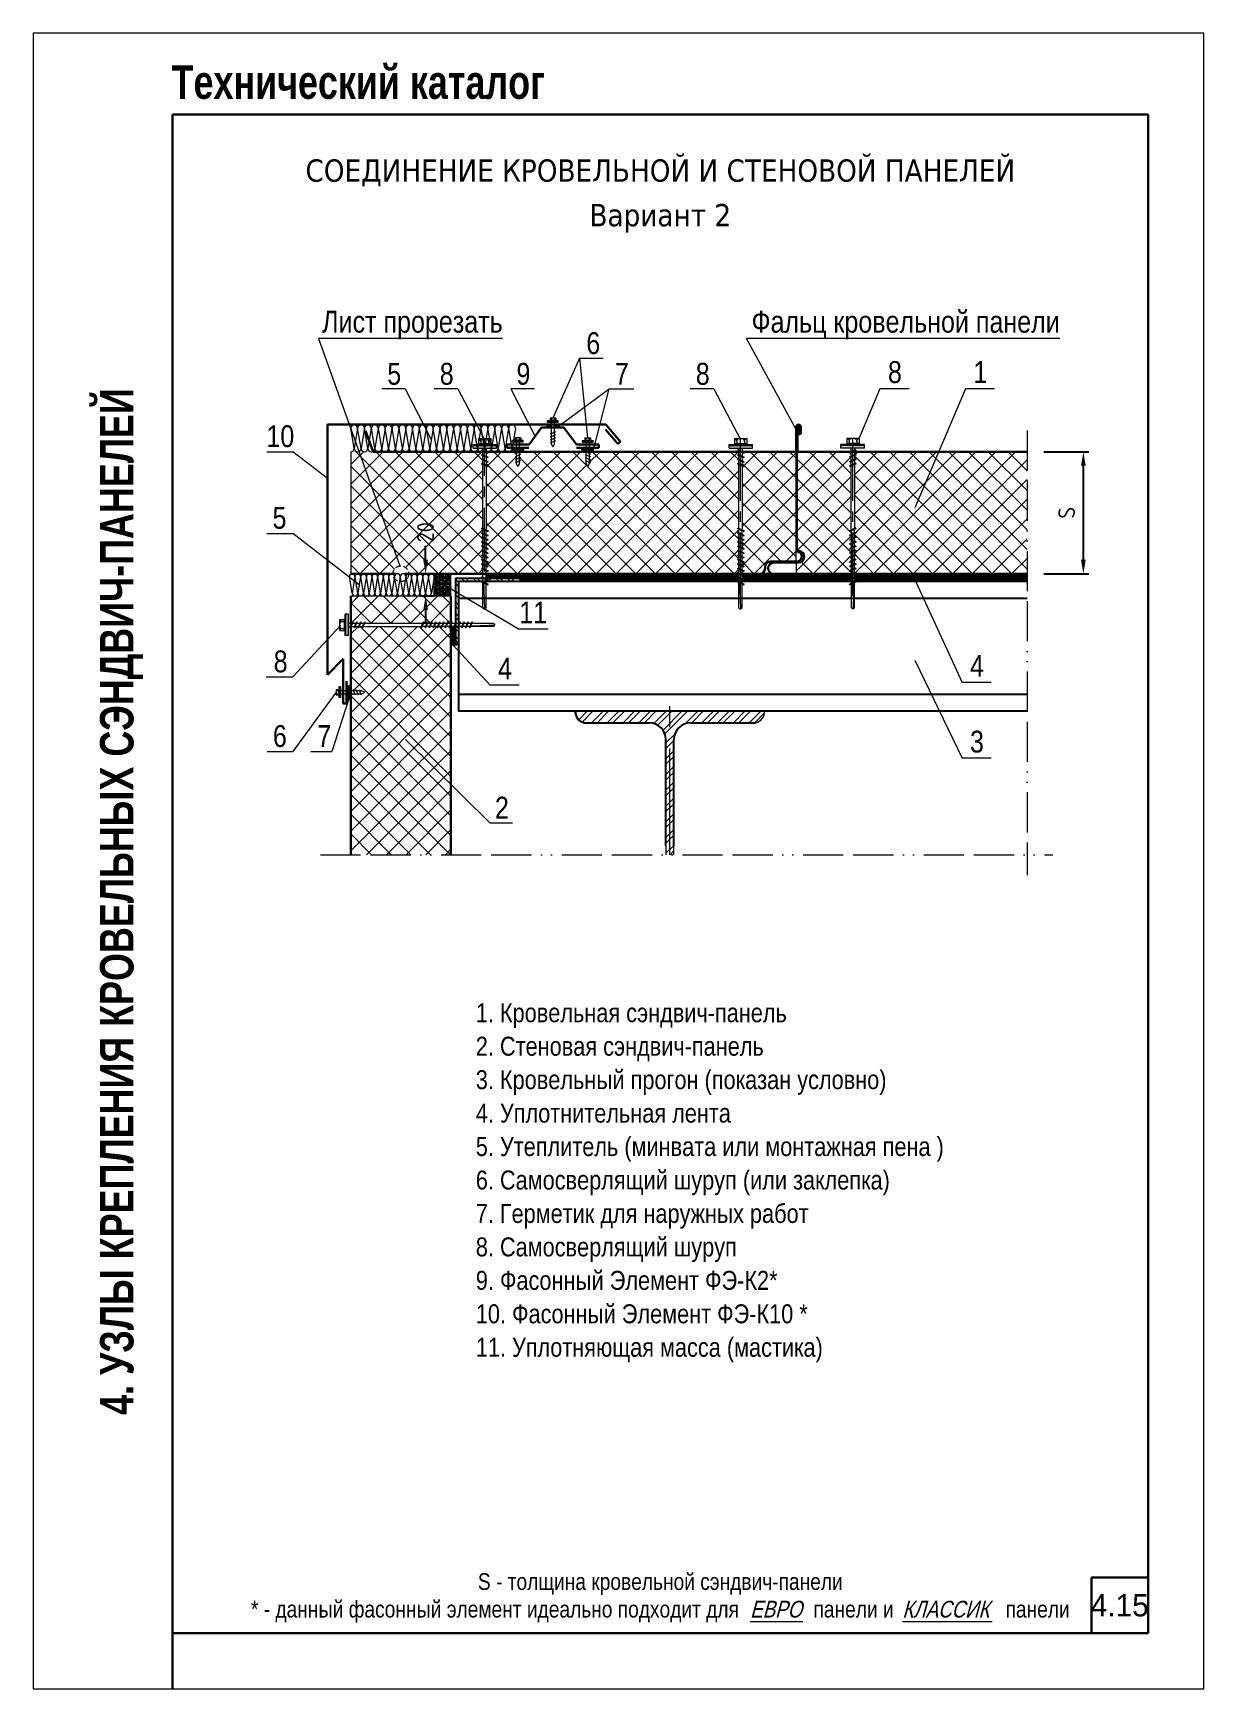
# Model space of a CAD drawing. Extents: x 5821 to 16321, y -13531 to 5774.
# Drawn here: x 10021 to 11071, y -11304 to -9819 of the extents above; entities that cross this region are included whole.
import ezdxf
from ezdxf.enums import TextEntityAlignment as Align

# ---------------------------------------------------------------- set-up
doc = ezdxf.new("R2010")
doc.units = 0
doc.header["$LTSCALE"] = 3
for name, pattern in [('ACAD_ISO13W100', [36, 12, -3, 12, -3, 0, -3, 0, -3]), ('CENTER', [50.8, 31.75, -6.35, 6.35, -6.35]), ('CENTER2', [28.575, 19.05, -3.175, 3.175, -3.175]), ('HIDDEN2', [4.7625, 3.175, -1.5875])]:
    doc.linetypes.add(name, pattern=pattern)
doc.layers.get('0').update_dxf_attribs({"linetype": 'CONTINUOUS', "lineweight": 30})
doc.layers.get('DEFPOINTS').update_dxf_attribs({"linetype": 'CONTINUOUS'})
for name, color, linetype, lineweight in [('Logo', 1, 'CONTINUOUS', 9), ('new_fill', 8, 'CONTINUOUS', 13), ('RAZMER', 7, 'CONTINUOUS', 9), ('Нащельники', 1, 'CONTINUOUS', 30), ('Саморезы', 7, 'CONTINUOUS', 13)]:
    doc.layers.add(name, color=color, linetype=linetype, lineweight=lineweight)
doc.layers.add('Прогон', color=7, linetype='CONTINUOUS')
doc.styles.add('LOGO', font='HATTEN.TTF')
doc.styles.add('ROMANS', font='romans.shx', dxfattribs={"width": 0.85})
doc.styles.get("Standard").update_dxf_attribs({"font": 'TAHOMA.TTF'})
doc.styles.add('style1', font='ARIALN.TTF')
doc.styles.add('style2', font='impact.TTF')
doc.styles.add('курсив', font='ARIAL.TTF', dxfattribs={"width": 0.8, "oblique": 15})
doc.dimstyles.new('5', dxfattribs={"dimscale": 5, "dimtxt": 3, "dimasz": 2.5, "dimexe": 1, "dimexo": 3, "dimgap": 0, "dimtad": 0, "dimdec": 0, "dimzin": 9, "dimdsep": 46, "dimtxsty": 'ROMANS', "dimblk2": 'OBLIQUE', "dimcen": -3, "dimdle": 1.5, "dimclrd": 256, "dimclre": 256, "dimclrt": 256, "dimadec": 0, "dimazin": 0, "dimtfac": 1, "dimtdec": 0, "dimtofl": 0, "dimtmove": 2, "dimatfit": 3, "dimfxl": 0, "dimtvp": 1, "dimtolj": 1, "dimtzin": 9, "dimarcsym": 0})
pattern_1 = [(45, (1768.22, -13388.337), (-8.838835, 8.838835), []), (135, (1768.22, -13388.337), (-8.838835, -8.838835), [])]

msp = doc.modelspace()

# ---------------------------------------------------------------- texts
for s, p in [('СОЕДИНЕНИЕ КРОВЕЛЬНОЙ И СТЕНОВОЙ ПАНЕЛЕЙ', (10583.59, -9951.99)), ('Вариант 2', (10583.59, -9991.99))]:
    msp.add_text(s, height=20).set_placement(p, align=Align.CENTER)
at = {"style": 'style1'}
for s, height, p in [('Лист прорезать', 19.6116, (10280.25, -10087.37)), ('Фальц кровельной панели', 19.6116, (10665.41, -10087.37)), ('6', 19.61, (10517.25, -10106.59)), ('8', 19.61, (10787.75, -10132.55)), ('1', 19.61, (10864.33, -10132.55)), ('10', 19.612, (10230.29, -10190.07)), ('5', 19.61, (10235.82, -10263.26)), ('11', 19.612, (10457.1, -10348.19)), ('8', 19.61, (10236.83, -10392.02)), ('4', 19.61, (10438.06, -10398.42)), ('4', 19.61, (10861.31, -10395.95)), ('6', 19.61, (10236.15, -10459)), ('7', 19.61, (10275.96, -10459)), ('3', 19.61, (10861.31, -10463.96)), ('2', 19.61, (10435.31, -10523.23)), ('1. Кровельная сэндвич-панель', 17, (10418.12, -10705.85)), ('2. Стеновая сэндвич-панель', 17, (10418.12, -10735.85)), ('3. Кровельный прогон (показан условно)', 17, (10418.12, -10765.85)), ('4. Уплотнительная лента', 17, (10418.12, -10795.85)), ('5. Утеплитель (минвата или монтажная пена )', 17, (10418.12, -10825.85)), ('6. Самосверлящий шуруп (или заклепка)', 17, (10418.12, -10855.85)), ('7. Герметик для наружных работ', 17, (10418.12, -10885.85)), ('8. Самосверлящий шуруп', 17, (10418.12, -10915.85)), ('9. Фасонный Элемент ФЭ-К2*', 17, (10418.12, -10945.85)), ('10. Фасонный Элемент ФЭ-К10 *', 17, (10418.12, -10975.85)), ('11. Уплотняющая масса (мастика)', 17, (10418.12, -11005.85))]:
    msp.add_text(s, height=height, dxfattribs=at).set_placement(p)
for s, height, p in [('5', 19.61, (10344.97, -10134.11)), ('8', 19.61, (10392.03, -10134.11)), ('9', 19.61, (10460.8, -10134.11)), ('7', 19.61, (10549.11, -10134.11)), ('8', 19.61, (10621.65, -10134.11)), ('S - толщина кровельной сэндвич-панели', 15, (10583.59, -11215)), ('* - данный фасонный элемент идеально подходит для              панели и                     панели', 15, (10583.59, -11239.74))]:
    msp.add_text(s, height=height, dxfattribs=at).set_placement(p, align=Align.CENTER)
at = {"color": 1, "style": 'курсив', "oblique": 15, "width": 0.8}
for s, p in [('ЕВРО', (10687.41, -11239.74)), ('КЛАССИК', (10839.7, -11239.74))]:
    msp.add_text(s, height=15, dxfattribs=at).set_placement(p, align=Align.CENTER)
at = {"layer": 'new_fill', "style": 'style2'}
msp.add_text('Технический каталог', height=30, dxfattribs=at).set_placement((10145.3, -9877.69))
msp.add_text('4. УЗЛЫ КРЕПЛЕНИЯ КРОВЕЛЬНЫХ СЭНДВИЧ-ПАНЕЛЕЙ', height=30, rotation=90, dxfattribs=at).set_placement((10111.09, -10597.67), align=Align.CENTER)
at = {"layer": 'new_fill', "style": 'LOGO'}
msp.add_text('4.15', height=20, dxfattribs=at).set_placement((10995.64, -11228.74), align=Align.MIDDLE_CENTER)

# ---------------------------------------------------------------- blocks, each defined once
blk = doc.blocks.new('саморез1')
at = {"layer": 'new_fill'}
blk.add_hatch(color=254, dxfattribs=at).paths.add_polyline_path([(-1.2, -4.8), (0, -4.8), (0, 4.8), (-1.2, 4.8)])
at = {"layer": 'Саморезы', "ltscale": 150}
for p, q in [((-3.9, 2.6), (-1.5, 2.6)), ((-3.9, 2.6), (-3.9, -2.4)), ((-2.9, 1.7), (-1.5, 1.7)), ((-1.9, 2.6), (-1.9, -2.4)), ((0, 4.8), (-1.5, 4.8)), ((-1.5, 4.8), (-1.5, -4.8)), ((-1.2, 4.8), (-1.2, -4.8)), ((0, 4.8), (0, -4.8)), ((19.2, 1.4), (0, 1.4)), ((8.4, 2.4), (10.5, -2.4)), ((11.1, 2.4), (13.2, -2.4)), ((13.8, 2.4), (15.9, -2.4)), ((16.4, 2.4), (18.5, -2.4)), ((19.2, 1.4), (21.8, 0)), ((19.2, -1.4), (21.8, 0)), ((-3.9, -2.4), (-1.5, -2.4)), ((-2.9, -1.4), (-1.5, -1.4)), ((0, -4.8), (-1.5, -4.8)), ((0, -1.4), (19.2, -1.4))]:
    blk.add_line(p, q, dxfattribs=at)
for centre, start, end in [((-2.9, 2.7), 182.373, 269.9653), ((-2.9, 0.7), 90.0347, 177.627), ((-2.9, -0.4), 182.373, 269.9653), ((-2.9, -2.4), 90.0347, 177.627)]:
    blk.add_arc(centre, 1, start, end, dxfattribs=at)
blk = doc.blocks.new('1volna')
at = {"layer": 'new_fill'}
for p, q in [((2.7, -16.2), (-2.7, 16.2)), ((8.1, 16.2), (2.7, -16.2)), ((13.7, -16.2), (8.3, 16.2)), ((19.1, 16.2), (13.7, -16.2)), ((24.7, -16.2), (19.3, 16.2)), ((30, 16.2), (24.7, -16.2)), ((35.9, -16.2), (30.5, 16.2)), ((41.3, 16.2), (35.9, -16.2))]:
    blk.add_line(p, q, dxfattribs=at)
for centre, start, end in [((2.7, 16.2), 0, 180), ((13.7, 16.2), 0, 180), ((24.7, 16.2), 0, 180), ((35.9, 16.2), 0, 180), ((-2.9, -16.2), 180, 270), ((-2.7, -16.2), 270, 0), ((8.1, -16.2), 180, 270), ((8.3, -16.2), 270, 0), ((19.1, -16.2), 180, 270), ((19.3, -16.2), 270, 0), ((30, -16.2), 180, 270), ((30.5, -16.2), 270, 0)]:
    blk.add_arc(centre, 5.4, start, end, dxfattribs=at)
blk = doc.blocks.new('саморез4')
at = {"layer": 'new_fill'}
blk.add_hatch(color=254, dxfattribs=at).paths.add_polyline_path([(-2.4, -9.4), (0, -9.4), (0, 9.8), (-2.4, 9.8)])
at = {"layer": 'Саморезы', "ltscale": 150}
for p, q in [((-7.9, 5), (-3.1, 5)), ((-7.9, -5), (-7.9, 5)), ((-5.9, 3.1), (-3.1, 3.1)), ((-3.8, -5), (-3.8, 5)), ((0, 9.8), (-3.1, 9.8)), ((-3.1, -9.4), (-3.1, 9.8)), ((-2.4, -9.4), (-2.4, 9.8)), ((0, -9.4), (0, 9.8)), ((64.9, 1.5), (0, 1.5)), ((1.3, -2.2), (3.4, 2.7)), ((1.9, -2.2), (4, 2.7)), ((3.7, 2.9), (3.4, 2.7)), ((3.7, 2.9), (4, 2.7)), ((4.9, -2.2), (7, 2.7)), ((5.5, -2.2), (7.6, 2.7)), ((7.3, 2.9), (7, 2.7)), ((7.3, 2.9), (7.6, 2.7)), ((8.6, -2.2), (10.7, 2.7)), ((9.2, -2.2), (11.3, 2.7)), ((11, 2.9), (10.7, 2.7)), ((11, 2.9), (11.3, 2.7)), ((12.2, -2.2), (14.3, 2.7)), ((12.8, -2.2), (14.9, 2.7)), ((14.6, 2.9), (14.3, 2.7)), ((14.6, 2.9), (14.9, 2.7)), ((64.9, -2.2), (67, 2.7)), ((65.6, -2.2), (67.7, 2.7)), ((67.3, 2.9), (67, 2.7)), ((130, 1.3), (67.1, 1.3)), ((67.3, 2.9), (67.7, 2.7)), ((68.6, -2.2), (70.7, 2.7)), ((69.2, -2.2), (71.3, 2.7)), ((71, 2.9), (70.7, 2.7)), ((71, 2.9), (71.3, 2.7)), ((72.2, -2.2), (74.3, 2.7)), ((72.8, -2.2), (74.9, 2.7)), ((74.6, 2.9), (74.3, 2.7)), ((74.6, 2.9), (74.9, 2.7)), ((75.8, -2.2), (77.9, 2.7)), ((76.4, -2.2), (78.5, 2.7)), ((78.2, 2.9), (77.9, 2.7)), ((78.2, 2.9), (78.5, 2.7)), ((79.5, -2.2), (81.5, 2.7)), ((80.1, -2.2), (82.2, 2.7)), ((81.9, 2.9), (81.5, 2.7)), ((81.9, 2.9), (82.2, 2.7)), ((83.1, -2.2), (85.2, 2.7)), ((83.7, -2.2), (85.8, 2.7)), ((85.5, 2.9), (85.2, 2.7)), ((85.5, 2.9), (85.8, 2.7)), ((86.7, -2.2), (88.8, 2.7)), ((87.3, -2.2), (89.4, 2.7)), ((89.1, 2.9), (88.8, 2.7)), ((89.1, 2.9), (89.4, 2.7)), ((90.3, -2.2), (92.4, 2.7)), ((90.9, -2.2), (93, 2.7)), ((92.7, 2.9), (92.4, 2.7)), ((92.7, 2.9), (93, 2.7)), ((94, -2.2), (96.1, 2.7)), ((94.6, -2.2), (96.7, 2.7)), ((96.4, 2.9), (96.1, 2.7)), ((96.4, 2.9), (96.7, 2.7)), ((97.6, -2.2), (99.7, 2.7)), ((98.2, -2.2), (100.3, 2.7)), ((100, 2.9), (99.7, 2.7)), ((100, 2.9), (100.3, 2.7)), ((101.2, -2.2), (103.3, 2.7)), ((101.8, -2.2), (103.9, 2.7)), ((103.6, 2.9), (103.3, 2.7)), ((103.6, 2.9), (103.9, 2.7)), ((104.8, -2.2), (106.9, 2.7)), ((105.5, -2.2), (107.6, 2.7)), ((107.2, 2.9), (106.9, 2.7)), ((107.2, 2.9), (107.6, 2.7)), ((108.5, -2.2), (110.6, 2.7)), ((109.1, -2.2), (111.2, 2.7)), ((110.9, 2.9), (110.6, 2.7)), ((110.9, 2.9), (111.2, 2.7)), ((130, 1.3), (131.2, 0)), ((-7.9, -5), (-3.1, -5)), ((-5.9, -3.1), (-3.1, -3.1)), ((0, -9.4), (-3.1, -9.4)), ((64.9, -1.5), (0, -1.5)), ((64.9, -1.5), (0, -1.5)), ((1.6, -2.4), (1.3, -2.2)), ((1.6, -2.4), (1.9, -2.2)), ((5.2, -2.4), (4.9, -2.2)), ((5.2, -2.4), (5.5, -2.2)), ((8.9, -2.4), (8.6, -2.2)), ((8.9, -2.4), (9.2, -2.2)), ((12.5, -2.4), (12.2, -2.2)), ((12.5, -2.4), (12.8, -2.2)), ((65.3, -2.4), (64.9, -2.2)), ((65.3, -2.4), (65.6, -2.2)), ((130, -1.3), (67.1, -1.3)), ((68.9, -2.4), (68.6, -2.2)), ((68.9, -2.4), (69.2, -2.2)), ((72.5, -2.4), (72.2, -2.2)), ((72.5, -2.4), (72.8, -2.2)), ((76.1, -2.4), (75.8, -2.2)), ((76.1, -2.4), (76.4, -2.2)), ((79.8, -2.4), (79.5, -2.2)), ((79.8, -2.4), (80.1, -2.2)), ((83.4, -2.4), (83.1, -2.2)), ((83.4, -2.4), (83.7, -2.2)), ((87, -2.4), (86.7, -2.2)), ((87, -2.4), (87.3, -2.2)), ((90.6, -2.4), (90.3, -2.2)), ((90.6, -2.4), (90.9, -2.2)), ((94.3, -2.4), (94, -2.2)), ((94.3, -2.4), (94.6, -2.2)), ((97.9, -2.4), (97.6, -2.2)), ((97.9, -2.4), (98.2, -2.2)), ((101.5, -2.4), (101.2, -2.2)), ((101.5, -2.4), (101.8, -2.2)), ((105.1, -2.4), (104.8, -2.2)), ((105.1, -2.4), (105.5, -2.2)), ((108.8, -2.4), (108.5, -2.2)), ((108.8, -2.4), (109.1, -2.2)), ((130, -1.3), (131.2, 0))]:
    blk.add_line(p, q, dxfattribs=at)
at = {"layer": 'Саморезы'}
for p, q in [((67.1, 1.3), (64.9, 1.5)), ((67.1, -1.3), (64.9, -1.5))]:
    blk.add_line(p, q, dxfattribs=at)
at = {"layer": 'Саморезы', "ltscale": 150}
for centre, radius, start, end in [((-5.9, 5.1), 2, 182.373, 269.9653), ((-5.9, 1.1), 2, 90.0347, 177.627), ((80.3, 1057.7), 1058.9, 271.592, 272.7554), ((-5.9, -1.1), 2, 182.373, 269.9653), ((-5.9, -5.1), 2, 90.0347, 177.627)]:
    blk.add_arc(centre, radius, start, end, dxfattribs=at)
blk = doc.blocks.new('*D1290')
at = {"layer": 'DEFPOINTS', "color": 0, "transparency": 16777216}
for p in [(10912.5, -10194.2), (10963, -10194.2), (10912.5, -10303.6)]:
    blk.add_point(p, dxfattribs=at)
at = {"layer": 'RAZMER', "lineweight": -2, "transparency": 16777216}
for p, q in [((10927.5, -10194.2), (10968, -10194.2)), ((10963, -10291.1), (10963, -10206.7)), ((10927.5, -10303.6), (10968, -10303.6))]:
    blk.add_line(p, q, dxfattribs=at)
at = {"layer": 'RAZMER', "transparency": 16777216}
for points in [[(10960.9, -10206.7), (10965.1, -10206.7), (10963, -10194.2)], [(10960.9, -10291.1), (10965.1, -10291.1), (10963, -10303.6)]]:
    blk.add_solid(points, dxfattribs=at)
at = {"layer": 'RAZMER', "transparency": 16777216, "insert": (10948, -10248.9), "char_height": 15, "attachment_point": 5, "rotation": 90, "style": 'ROMANS'}
blk.add_mtext('\\A1;S', dxfattribs=at)
blk = doc.blocks.new('_OBLIQUE')
at = {"color": 0, "linetype": 'ByBlock'}
blk.add_line((-0.5, -0.5), (0.5, 0.5), dxfattribs=at)
blk = doc.blocks.new('*D1291')
at = {"layer": 'DEFPOINTS', "color": 0, "transparency": 16777216}
for p in [(10373.1, -10303.6), (10395.8, -10303.6), (10395.8, -10323.6)]:
    blk.add_point(p, dxfattribs=at)
at = {"layer": 'RAZMER', "lineweight": -2, "transparency": 16777216}
for p, q in [((10373.1, -10291.1), (10373.1, -10278.6)), ((10380.8, -10303.6), (10368.1, -10303.6)), ((10380.8, -10323.6), (10368.1, -10323.6)), ((10373.1, -10336.1), (10373.1, -10348.6))]:
    blk.add_line(p, q, dxfattribs=at)
at = {"layer": 'RAZMER', "transparency": 16777216}
for points in [[(10371, -10291.1), (10375.2, -10291.1), (10373.1, -10303.6)], [(10371, -10336.1), (10375.2, -10336.1), (10373.1, -10323.6)]]:
    blk.add_solid(points, dxfattribs=at)
at = {"layer": 'RAZMER', "transparency": 16777216, "insert": (10373, -10266.4), "char_height": 15, "attachment_point": 5, "rotation": 90, "style": 'ROMANS'}
blk.add_mtext('\\A1;20', dxfattribs=at)

# ---------------------------------------------------------------- dimensions: what is measured, and where the dimension line sits
at = {"layer": 'RAZMER'}
dim = msp.add_linear_dim(base=(10963.03, -10194.19), p1=(10912.46, -10303.64), p2=(10912.46, -10194.19), angle=90, text='S', dimstyle='5', dxfattribs=at)
dim.commit()
dim.dimension.update_dxf_attribs({"geometry": '*D1290', "text_midpoint": (10948.03, -10248.91)})
dim = msp.add_linear_dim(base=(10373.1, -10303.64), p1=(10395.77, -10323.64), p2=(10395.77, -10303.64), angle=90, dimstyle='5', dxfattribs=at)
dim.commit()
dim.dimension.update_dxf_attribs({"geometry": '*D1291', "text_midpoint": (10373.01, -10266.44), "dimtype": 160})

# ---------------------------------------------------------------- hatches: boundary and pattern name
at = {"layer": 'new_fill'}
h = msp.add_hatch(dxfattribs=at)
h.set_pattern_fill('NET3', color=256, scale=10, angle=8, style=0)
h.set_pattern_definition([(8, (5977.369, -13057.9707), (-0.17396638, 1.2378351), []), (68, (5977.369, -13057.9707), (-1.15897982, 0.46825824), []), (128, (5977.369, -13057.9707), (-0.98501344, -0.76957684), [])])
h.paths.add_polyline_path([(10485.76, -10169.91), (10481.94, -10169.91), (10481.94, -10172.54), (10485.76, -10172.54)])
h.paths.add_polyline_path([(10492.38, -10169.91), (10488.56, -10169.91), (10488.56, -10172.54), (10492.38, -10172.54)])
h = msp.add_hatch(dxfattribs=at)
h.set_pattern_fill('ANSI37', color=256, scale=100, style=0)
h.set_pattern_definition([(45, (3888.22, -14873.337), (-8.838835, 8.838835), []), (135, (3888.22, -14873.337), (-8.838835, -8.838835), [])])
h.paths.add_polyline_path([(10313.4, -10194.19), (10306.01, -10194.19), (10306.01, -10303.64), (10343.81, -10303.64, -0.3823056), (10350.12, -10296.59)])
h.paths.add_polyline_path([(10424.31, -10205.54), (10423.53, -10205.21), (10423.29, -10204.87), (10423.54, -10204.53), (10424.31, -10204.86), (10424.31, -10201.55), (10423.53, -10201.22), (10423.29, -10200.88), (10423.54, -10200.54), (10424.31, -10200.87), (10424.31, -10197.56), (10423.53, -10197.23), (10423.29, -10196.89), (10423.54, -10196.55), (10424.31, -10196.88), (10424.31, -10194.19), (10326.01, -10194.19), (10313.4, -10194.19), (10350.12, -10296.59, -0.446858), (10357.98, -10303.64), (10424.51, -10303.64), (10424.51, -10303.56), (10423.53, -10303.14), (10423.29, -10302.8), (10423.54, -10302.46), (10424.51, -10302.88), (10424.51, -10299.57), (10423.53, -10299.15), (10423.29, -10298.81), (10423.54, -10298.47), (10424.51, -10298.89), (10424.51, -10295.58), (10423.53, -10295.16), (10423.29, -10294.82), (10423.54, -10294.48), (10424.51, -10294.9), (10424.51, -10291.59), (10423.53, -10291.17), (10423.29, -10290.83), (10423.54, -10290.49), (10424.51, -10290.91), (10424.51, -10287.6), (10423.53, -10287.18), (10423.29, -10286.84), (10423.54, -10286.5), (10424.51, -10286.92), (10424.51, -10283.61), (10423.53, -10283.19), (10423.29, -10282.85), (10423.54, -10282.52), (10424.51, -10282.93), (10424.51, -10279.62), (10423.53, -10279.2), (10423.29, -10278.86), (10423.54, -10278.53), (10424.51, -10278.95), (10424.51, -10275.63), (10423.53, -10275.21), (10423.29, -10274.88), (10423.54, -10274.54), (10424.51, -10274.96), (10424.51, -10271.64), (10423.53, -10271.22), (10423.29, -10270.89), (10423.54, -10270.55), (10424.51, -10270.97), (10424.51, -10267.65), (10423.53, -10267.23), (10423.29, -10266.9), (10423.54, -10266.56), (10424.51, -10266.98), (10424.51, -10264.92), (10424.4, -10263.62), (10423.53, -10263.24), (10423.29, -10262.91), (10423.54, -10262.57), (10424.34, -10262.91), (10424.31, -10262.56)])
h.paths.add_polyline_path([(10653.94, -10205.54), (10653.16, -10205.21), (10652.91, -10204.87), (10653.16, -10204.53), (10653.94, -10204.86), (10653.94, -10201.55), (10653.16, -10201.22), (10652.91, -10200.88), (10653.16, -10200.54), (10653.94, -10200.87), (10653.94, -10197.56), (10653.16, -10197.23), (10652.91, -10196.89), (10653.16, -10196.55), (10653.94, -10196.88), (10653.94, -10194.19), (10519.91, -10194.19), (10519.91, -10204.9), (10518.51, -10207.43), (10517.11, -10204.9), (10517.11, -10194.55), (10516.27, -10194.19), (10458.05, -10194.19), (10457.2, -10194.55), (10457.2, -10204.9), (10455.8, -10207.43), (10454.4, -10204.9), (10454.4, -10194.19), (10427.62, -10194.19), (10427.62, -10194.31), (10428.92, -10194.87), (10429.17, -10195.21), (10428.92, -10195.55), (10427.62, -10194.99), (10427.62, -10198.3), (10428.92, -10198.86), (10429.17, -10199.2), (10428.92, -10199.54), (10427.62, -10198.98), (10427.62, -10202.29), (10428.92, -10202.85), (10429.17, -10203.19), (10428.92, -10203.53), (10427.62, -10202.97), (10427.62, -10206.28), (10428.92, -10206.84), (10429.17, -10207.17), (10428.92, -10207.52), (10427.62, -10206.96), (10427.62, -10262.56), (10427.47, -10264.26), (10428.92, -10264.88), (10429.17, -10265.21), (10428.92, -10265.55), (10427.42, -10264.91), (10427.41, -10264.92), (10427.41, -10268.22), (10428.92, -10268.87), (10429.17, -10269.2), (10428.92, -10269.54), (10427.41, -10268.9), (10427.41, -10272.21), (10428.92, -10272.86), (10429.17, -10273.19), (10428.92, -10273.53), (10427.41, -10272.89), (10427.41, -10276.2), (10428.92, -10276.84), (10429.17, -10277.18), (10428.92, -10277.52), (10427.41, -10276.88), (10427.41, -10280.19), (10428.92, -10280.83), (10429.17, -10281.17), (10428.92, -10281.51), (10427.41, -10280.86), (10427.41, -10284.18), (10428.92, -10284.82), (10429.17, -10285.16), (10428.92, -10285.5), (10427.41, -10284.85), (10427.41, -10288.17), (10428.92, -10288.81), (10429.17, -10289.15), (10428.92, -10289.49), (10427.41, -10288.84), (10427.41, -10292.16), (10428.92, -10292.8), (10429.17, -10293.14), (10428.92, -10293.48), (10427.41, -10292.83), (10427.41, -10296.15), (10428.92, -10296.79), (10429.17, -10297.13), (10428.92, -10297.47), (10427.41, -10296.82), (10427.41, -10300.13), (10428.92, -10300.78), (10429.17, -10301.12), (10428.92, -10301.46), (10427.41, -10300.81), (10427.41, -10303.64), (10654.14, -10303.64), (10654.14, -10303.56), (10653.16, -10303.14), (10652.91, -10302.8), (10653.16, -10302.46), (10654.14, -10302.88), (10654.14, -10299.57), (10653.16, -10299.15), (10652.91, -10298.81), (10653.16, -10298.47), (10654.14, -10298.89), (10654.14, -10295.58), (10653.16, -10295.16), (10652.91, -10294.82), (10653.16, -10294.48), (10654.14, -10294.9), (10654.14, -10291.59), (10653.16, -10291.17), (10652.91, -10290.83), (10653.16, -10290.49), (10654.14, -10290.91), (10654.14, -10287.6), (10653.16, -10287.18), (10652.91, -10286.84), (10653.16, -10286.5), (10654.14, -10286.92), (10654.14, -10283.61), (10653.16, -10283.19), (10652.91, -10282.85), (10653.16, -10282.52), (10654.14, -10282.93), (10654.14, -10279.62), (10653.16, -10279.2), (10652.91, -10278.86), (10653.16, -10278.53), (10654.14, -10278.95), (10654.14, -10275.63), (10653.16, -10275.21), (10652.91, -10274.88), (10653.16, -10274.54), (10654.14, -10274.96), (10654.14, -10271.64), (10653.16, -10271.22), (10652.91, -10270.89), (10653.16, -10270.55), (10654.14, -10270.97), (10654.14, -10267.65), (10653.16, -10267.23), (10652.91, -10266.9), (10653.16, -10266.56), (10654.14, -10266.98), (10654.14, -10264.92), (10654.03, -10263.62), (10653.16, -10263.24), (10652.91, -10262.91), (10653.16, -10262.57), (10653.97, -10262.91), (10653.94, -10262.56)])
h.paths.add_polyline_path([(10705.43, -10194.19), (10657.25, -10194.19), (10657.25, -10194.31), (10658.55, -10194.87), (10658.8, -10195.21), (10658.55, -10195.55), (10657.25, -10194.99), (10657.25, -10198.3), (10658.55, -10198.86), (10658.8, -10199.2), (10658.55, -10199.54), (10657.25, -10198.98), (10657.25, -10202.29), (10658.55, -10202.85), (10658.8, -10203.19), (10658.55, -10203.53), (10657.25, -10202.97), (10657.25, -10206.28), (10658.55, -10206.84), (10658.8, -10207.17), (10658.55, -10207.52), (10657.25, -10206.96), (10657.25, -10262.56), (10657.1, -10264.26), (10658.55, -10264.88), (10658.8, -10265.21), (10658.55, -10265.55), (10657.04, -10264.91), (10657.04, -10264.92), (10657.04, -10268.22), (10658.55, -10268.87), (10658.8, -10269.2), (10658.55, -10269.54), (10657.04, -10268.9), (10657.04, -10272.21), (10658.55, -10272.86), (10658.8, -10273.19), (10658.55, -10273.53), (10657.04, -10272.89), (10657.04, -10276.2), (10658.55, -10276.84), (10658.8, -10277.18), (10658.55, -10277.52), (10657.04, -10276.88), (10657.04, -10280.19), (10658.55, -10280.83), (10658.8, -10281.17), (10658.55, -10281.51), (10657.04, -10280.86), (10657.04, -10284.18), (10658.55, -10284.82), (10658.8, -10285.16), (10658.55, -10285.5), (10657.04, -10284.85), (10657.04, -10288.17), (10658.55, -10288.81), (10658.8, -10289.15), (10658.55, -10289.49), (10657.04, -10288.84), (10657.04, -10292.16), (10658.55, -10292.8), (10658.8, -10293.14), (10658.55, -10293.48), (10657.04, -10292.83), (10657.04, -10296.15), (10658.55, -10296.79), (10658.8, -10297.13), (10658.55, -10297.47), (10657.04, -10296.82), (10657.04, -10300.13), (10658.55, -10300.78), (10658.8, -10301.12), (10658.55, -10301.46), (10657.04, -10300.81), (10657.04, -10303.64), (10672.56, -10303.64, 0.4142136), (10677.56, -10298.64), (10677.56, -10297.64, -0.4142136), (10682.56, -10292.64), (10705.43, -10292.64)])
h.paths.add_polyline_path([(10754.75, -10206.96), (10753.45, -10207.52), (10753.2, -10207.17), (10753.44, -10206.84), (10754.75, -10206.28), (10754.75, -10202.97), (10753.45, -10203.53), (10753.2, -10203.19), (10753.44, -10202.85), (10754.75, -10202.29), (10754.75, -10198.98), (10753.45, -10199.54), (10753.2, -10199.2), (10753.44, -10198.86), (10754.75, -10198.3), (10754.75, -10194.99), (10753.45, -10195.55), (10753.2, -10195.21), (10753.44, -10194.87), (10754.75, -10194.31), (10754.75, -10194.19), (10706.57, -10194.19), (10706.57, -10283.17), (10707.71, -10283.17, -0.9579195), (10707.71, -10293.64), (10705.43, -10293.64), (10705.43, -10303.64), (10754.95, -10303.64), (10754.95, -10300.81), (10753.45, -10301.46), (10753.2, -10301.12), (10753.44, -10300.78), (10754.95, -10300.13), (10754.95, -10296.82), (10753.45, -10297.47), (10753.2, -10297.13), (10753.44, -10296.79), (10754.95, -10296.15), (10754.95, -10292.83), (10753.45, -10293.48), (10753.2, -10293.14), (10753.44, -10292.8), (10754.95, -10292.16), (10754.95, -10288.84), (10753.45, -10289.49), (10753.2, -10289.15), (10753.44, -10288.81), (10754.95, -10288.17), (10754.95, -10284.85), (10753.45, -10285.5), (10753.2, -10285.16), (10753.44, -10284.82), (10754.95, -10284.18), (10754.95, -10280.86), (10753.45, -10281.51), (10753.2, -10281.17), (10753.44, -10280.83), (10754.95, -10280.19), (10754.95, -10276.88), (10753.45, -10277.52), (10753.2, -10277.18), (10753.44, -10276.84), (10754.95, -10276.2), (10754.95, -10272.89), (10753.45, -10273.53), (10753.2, -10273.19), (10753.44, -10272.86), (10754.95, -10272.21), (10754.95, -10268.9), (10753.45, -10269.54), (10753.2, -10269.2), (10753.44, -10268.87), (10754.95, -10268.22), (10754.95, -10264.92), (10754.95, -10264.91), (10753.45, -10265.55), (10753.2, -10265.21), (10753.44, -10264.88), (10754.9, -10264.26), (10754.75, -10262.56)])
h.paths.add_polyline_path([(10361.76, -10280.51), (10361.76, -10252.37), (10384.26, -10252.37), (10384.26, -10280.51)], flags=24)
h = msp.add_hatch(dxfattribs=at)
h.set_pattern_fill('NET3', color=256, scale=10, angle=8, style=0)
h.set_pattern_definition([(8, (3314.2827, -18117.1115), (-0.17396638, 1.23783509), []), (68, (3314.2827, -18117.1115), (-1.15897982, 0.46825824), []), (128, (3314.2827, -18117.1115), (-0.98501344, -0.76957684), [])])
h.paths.add_polyline_path([(10453.7, -10190.68), (10452.05, -10190.68, 0.7824442), (10452.05, -10194.18), (10453.7, -10194.18)])
h.paths.add_polyline_path([(10457.9, -10190.68), (10453.7, -10190.68), (10453.7, -10194.18), (10457.9, -10194.18)])
h.paths.add_polyline_path([(10459.74, -10190.68), (10457.9, -10190.68), (10457.9, -10194.18), (10459.74, -10194.18, 0.7824442)])
h = msp.add_hatch(dxfattribs=at)
h.set_pattern_fill('NET3', color=256, scale=10, angle=8, style=0)
h.set_pattern_definition([(172, (17660.0324, -18117.1115), (0.17396638, 1.23783509), []), (112, (17660.0324, -18117.1115), (1.15897982, 0.46825824), []), (52, (17660.0324, -18117.1115), (0.98501344, -0.76957684), [])])
h.paths.add_polyline_path([(10520.61, -10190.68), (10522.26, -10190.68, -0.7824442), (10522.26, -10194.18), (10520.61, -10194.18)])
h.paths.add_polyline_path([(10516.41, -10190.68), (10520.61, -10190.68), (10520.61, -10194.18), (10516.41, -10194.18)])
h.paths.add_polyline_path([(10514.58, -10190.68), (10516.41, -10190.68), (10516.41, -10194.18), (10514.58, -10194.18, -0.7824442)])
h = msp.add_hatch(dxfattribs=at)
h.set_pattern_fill('ANSI37', color=256, scale=100, style=0)
h.set_pattern_definition(pattern_1)
h.paths.add_polyline_path([(10912.46, -10194.19), (10757.91, -10194.19), (10757.91, -10196.36), (10758.61, -10196.06), (10758.84, -10196.37), (10758.61, -10196.67), (10757.91, -10196.98), (10757.91, -10199.99), (10758.61, -10199.69), (10758.84, -10199.99), (10758.61, -10200.3), (10757.91, -10200.6), (10757.91, -10203.61), (10758.61, -10203.31), (10758.84, -10203.62), (10758.61, -10203.93), (10757.91, -10204.23), (10757.91, -10256.38), (10758.61, -10256.07), (10758.84, -10256.38), (10758.61, -10256.69), (10757.91, -10256.99), (10757.91, -10260), (10758.61, -10259.7), (10758.84, -10260.01), (10758.61, -10260.32), (10757.91, -10260.62), (10757.91, -10263.63), (10758.61, -10263.33), (10758.84, -10263.64), (10758.61, -10263.94), (10757.91, -10264.24), (10757.91, -10267.26), (10758.61, -10266.95), (10758.84, -10267.26), (10758.61, -10267.57), (10757.91, -10267.87), (10757.91, -10270.88), (10758.61, -10270.58), (10758.84, -10270.89), (10758.61, -10271.2), (10757.91, -10271.5), (10757.91, -10274.51), (10758.61, -10274.21), (10758.84, -10274.52), (10758.61, -10274.82), (10757.91, -10275.12), (10757.91, -10278.14), (10758.61, -10277.83), (10758.84, -10278.14), (10758.61, -10278.45), (10757.91, -10278.75), (10757.91, -10281.76), (10758.61, -10281.46), (10758.84, -10281.77), (10758.61, -10282.08), (10757.91, -10282.38), (10757.91, -10285.39), (10758.61, -10285.09), (10758.84, -10285.4), (10758.61, -10285.7), (10757.91, -10286), (10757.91, -10289.02), (10758.61, -10288.71), (10758.84, -10289.02), (10758.61, -10289.33), (10757.91, -10289.63), (10757.91, -10292.64), (10758.61, -10292.34), (10758.84, -10292.65), (10758.61, -10292.96), (10757.91, -10293.26), (10757.91, -10296.27), (10758.61, -10295.97), (10758.84, -10296.28), (10758.61, -10296.58), (10757.91, -10296.88), (10757.91, -10299.9), (10758.61, -10299.59), (10758.84, -10299.9), (10758.61, -10300.21), (10757.91, -10300.51), (10757.91, -10303.64), (10912.46, -10303.64)])
h = msp.add_hatch(dxfattribs=at)
h.set_pattern_fill('ESCHER', color=256, scale=5, style=0)
h.set_pattern_definition([(60, (1768.22, -13388.3375), (-6, -1e-09), [5.5, -0.5]), (180, (1768.22, -13388.3375), (3, -5.1961524), [5.5, -0.5]), (300, (1768.22, -13388.3375), (6, -1e-09), [5.5, -0.5]), (60, (1768.72, -13388.3375), (-6, -1e-09), [1, -5]), (300, (1768.72, -13388.3375), (6, -1e-09), [1, -5]), (60, (1767.97, -13387.9045), (-6, -1e-09), [1, -5]), (180, (1767.97, -13387.9045), (3, -5.1961524), [1, -5]), (300, (1767.97, -13388.7705), (6, -1e-09), [1, -5]), (180, (1767.97, -13388.7705), (3, -5.1961524), [1, -5]), (60, (1766.22, -13388.3375), (-6, -1e-09), [1, -5]), (300, (1766.22, -13388.3375), (6, -1e-09), [1, -5]), (60, (1769.22, -13390.0695), (-6, -1e-09), [1, -5]), (180, (1769.22, -13390.0695), (3, -5.1961524), [1, -5]), (300, (1769.22, -13386.6054), (6, -1e-09), [1, -5]), (180, (1769.22, -13386.6054), (3, -5.1961524), [1, -5]), (0, (1769.22, -13387.4714), (-3, 5.1961524), [3.5, -2.5]), (0, (1769.22, -13389.2035), (-3, 5.1961524), [3.5, -2.5]), (120, (1768.47, -13387.0384), (-6, 1e-09), [3.5, -2.5]), (120, (1766.97, -13387.9045), (-6, 1e-09), [3.5, -2.5]), (240, (1766.97, -13388.7705), (3, -5.1961524), [3.5, -2.5]), (240, (1768.47, -13389.6365), (3, -5.1961524), [3.5, -2.5])])
h.paths.add_polyline_path([(10395.77, -10303.64), (10380.77, -10303.64), (10380.77, -10323.64), (10395.77, -10323.64)])
h = msp.add_hatch(dxfattribs=at)
h.set_pattern_fill('NET3', color=256, scale=10, angle=8, style=0)
h.set_pattern_definition([(8, (1768.2201, -13388.3375), (-0.17396638, 1.23783509), []), (68, (1768.2201, -13388.3375), (-1.15897982, 0.46825824), []), (128, (1768.2201, -13388.3375), (-0.98501344, -0.76957684), [])])
h.paths.add_polyline_path([(10654.27, -10303.64), (10427.28, -10303.64), (10427.28, -10307.64), (10459.71, -10307.64), (10457.71, -10310.61), (10654.27, -10310.61)])
h.paths.add_polyline_path([(10755.08, -10303.64), (10656.91, -10303.64), (10656.91, -10310.61), (10755.08, -10310.61)])
h.paths.add_polyline_path([(10912.46, -10303.64), (10757.72, -10303.64), (10757.72, -10310.61), (10912.46, -10310.61)])
h = msp.add_hatch(dxfattribs=at)
h.set_pattern_fill('STEEL', color=256, scale=57.6, angle=-90, style=0)
h.set_pattern_definition([(315, (2783.0534, -13213.806), (5.091169, 5.091169), []), (315, (2786.6534, -13213.806), (5.091169, 5.091169), [])])
h.paths.add_polyline_path([(10459.71, -10307.64), (10399.77, -10307.64), (10399.77, -10361.04), (10402.74, -10361.04), (10402.74, -10310.61), (10457.71, -10310.61)])
h.paths.add_polyline_path([(10402.74, -10361.04), (10399.77, -10361.04), (10399.77, -10367.57), (10402.74, -10365.57)])
h = msp.add_hatch(dxfattribs=at)
h.set_pattern_fill('ANSI37', color=256, scale=100, style=0)
h.set_pattern_definition(pattern_1)
h.paths.add_polyline_path([(10395.77, -10323.64), (10306.01, -10323.64), (10306.01, -10348.13), (10306.91, -10348.13), (10307.42, -10346.94), (10307.72, -10346.72), (10308.03, -10346.94), (10307.52, -10348.13), (10310.54, -10348.13), (10311.04, -10346.94), (10311.35, -10346.72), (10311.66, -10346.94), (10311.15, -10348.13), (10314.16, -10348.13), (10314.67, -10346.94), (10314.97, -10346.72), (10315.28, -10346.94), (10314.78, -10348.13), (10317.79, -10348.13), (10318.3, -10346.94), (10318.6, -10346.72), (10318.91, -10346.94), (10318.4, -10348.13), (10368.95, -10348.13), (10370.49, -10348.26), (10371.06, -10346.94), (10371.36, -10346.72), (10371.67, -10346.94), (10371.09, -10348.31), (10371.1, -10348.31), (10374.1, -10348.31), (10374.68, -10346.94), (10374.99, -10346.72), (10375.3, -10346.94), (10374.71, -10348.31), (10377.72, -10348.31), (10378.31, -10346.94), (10378.62, -10346.72), (10378.93, -10346.94), (10378.34, -10348.31), (10381.35, -10348.31), (10381.94, -10346.94), (10382.24, -10346.72), (10382.55, -10346.94), (10381.97, -10348.31), (10384.98, -10348.31), (10385.56, -10346.94), (10385.87, -10346.72), (10386.18, -10346.94), (10385.59, -10348.31), (10388.6, -10348.31), (10389.19, -10346.94), (10389.5, -10346.72), (10389.81, -10346.94), (10389.22, -10348.31), (10392.23, -10348.31), (10392.82, -10346.94), (10393.12, -10346.72), (10393.43, -10346.94), (10392.85, -10348.31), (10395.77, -10348.31)])
h = msp.add_hatch(dxfattribs=at)
h.set_pattern_fill('ANSI37', color=256, scale=100, style=0)
h.set_pattern_definition([(45, (2818.22, -13408.337), (-8.838835, 8.838835), []), (135, (2818.22, -13408.337), (-8.838835, -8.838835), [])])
h.paths.add_polyline_path([(10395.77, -10350.95), (10395.34, -10350.95), (10394.81, -10352.18), (10394.35, -10351.84), (10394.73, -10350.95), (10391.72, -10350.95), (10391.19, -10352.18), (10390.72, -10351.84), (10391.1, -10350.95), (10388.09, -10350.95), (10387.56, -10352.18), (10387.09, -10351.84), (10387.47, -10350.95), (10384.46, -10350.95), (10383.93, -10352.18), (10383.47, -10351.84), (10383.85, -10350.95), (10380.84, -10350.95), (10380.31, -10352.18), (10379.84, -10351.84), (10380.22, -10350.95), (10377.21, -10350.95), (10376.68, -10352.18), (10376.21, -10351.84), (10376.59, -10350.95), (10373.58, -10350.95), (10373.05, -10352.18), (10372.59, -10351.84), (10372.97, -10350.95), (10371.1, -10350.95), (10369.91, -10351.05), (10369.43, -10352.18), (10368.96, -10351.84), (10369.26, -10351.14), (10317.12, -10351.14), (10316.67, -10352.18), (10316.2, -10351.84), (10316.5, -10351.14), (10313.49, -10351.14), (10313.04, -10352.18), (10312.57, -10351.84), (10312.87, -10351.14), (10309.86, -10351.14), (10309.41, -10352.18), (10308.94, -10351.84), (10309.25, -10351.14), (10306.24, -10351.14), (10306.01, -10351.65), (10306.01, -10408.49), (10315.96, -10408.49), (10318.49, -10409.89), (10315.96, -10411.29), (10306.01, -10411.29), (10306.01, -10555.58), (10395.77, -10555.58)])
h = msp.add_hatch(dxfattribs=at)
h.set_pattern_fill('NET3', color=256, scale=10, angle=8, style=0)
h.set_pattern_definition([(8, (2818.2201, -13408.3375), (-0.17396638, 1.23783509), []), (68, (2818.2201, -13408.3375), (-1.15897982, 0.46825824), []), (128, (2818.2201, -13408.3375), (-0.98501344, -0.76957684), [])])
h.paths.add_polyline_path([(10399.77, -10350.95), (10398.97, -10350.95), (10398.59, -10351.84), (10398.28, -10352.07), (10397.97, -10351.84), (10398.35, -10350.95), (10395.77, -10350.95), (10395.77, -10367.57), (10399.77, -10367.57)])
h = msp.add_hatch(dxfattribs=at)
h.set_pattern_fill('NET3', color=256, scale=10, style=0)
h.set_pattern_definition([(0, (10944.0862, -5089.614), (0, -1.25), []), (300, (10944.0862, -5089.614), (-1.08253175, -0.625), []), (240, (10944.0862, -5089.614), (-1.08253175, 0.625), [])])
h.paths.add_polyline_path([(10306.01, -10413.99, -1), (10302.23, -10413.99), (10302.23, -10412.14), (10306.01, -10412.14)])
h.paths.add_polyline_path([(10306.01, -10412.14), (10302.23, -10412.14), (10302.23, -10407.94), (10306.01, -10407.94)])
h.paths.add_polyline_path([(10306.01, -10407.94), (10302.23, -10407.94), (10302.23, -10406.1, -1), (10306.01, -10406.1)])
h = msp.add_hatch(dxfattribs=at)
h.set_pattern_fill('STEEL', color=256, scale=80, style=0)
h.set_pattern_definition([(45, (2818.22, -13408.337), (-7.071068, 7.071068), []), (45, (2818.22, -13403.337), (-7.071068, 7.071068), [])])
h.paths.add_polyline_path([(10592.22, -10426.61), (10507.22, -10426.61, 0.3652726), (10515.47, -10437.31), (10573.67, -10437.31, -0.4142136), (10588.67, -10452.31), (10588.67, -10555.58), (10592.22, -10555.58)])
h.paths.add_polyline_path([(10677.22, -10426.61), (10592.22, -10426.61), (10592.22, -10555.58), (10595.77, -10555.58), (10595.77, -10452.31, -0.4142136), (10610.77, -10437.31), (10668.97, -10437.31, 0.3652726)])

# ---------------------------------------------------------------- linework, layer by layer
at = {"color": 1}
for p, q in [((10146.09, -9891.59), (10146.09, -11303.74)), ((10146.09, -9891.59), (11021.09, -9891.59)), ((11021.09, -9891.59), (11021.09, -11253.74)), ((10970.18, -11203.74), (11021.09, -11203.74)), ((10970.18, -11203.74), (10970.18, -11253.74)), ((10146.09, -11253.74), (11021.09, -11253.74))]:
    msp.add_line(p, q, dxfattribs=at)
for p, q in [((10705.43, -10194.19), (10705.43, -10172.05)), ((10706.57, -10194.19), (10706.57, -10171.91)), ((10707.57, -10177.57), (10707.57, -10171.91)), ((10708.57, -10177.57), (10708.57, -10171.91)), ((10709.57, -10171.91), (10709.57, -10177.57)), ((10326.01, -10194.19), (10319.17, -10175.39)), ((10326.01, -10194.19), (10705.43, -10194.19)), ((10706.57, -10194.19), (10912.46, -10194.19)), ((10707.71, -10283.17), (10705.43, -10283.17)), ((10306.01, -10303.64), (10346.17, -10303.64)), ((10354.48, -10303.64), (10912.46, -10303.64)), ((10677.56, -10297.64), (10677.56, -10298.64)), ((10682.56, -10292.64), (10706.57, -10292.64)), ((10685.34, -10293.64), (10707.71, -10293.64)), ((10306.01, -10555.58), (10306.01, -10323.64)), ((10395.77, -10555.58), (10395.77, -10323.64))]:
    msp.add_line(p, q)
for centre, radius, start, end in [((10707.57, -10172.05), 2.14, 90, 180), ((10707.57, -10171.91), 1, 0, 180), ((10707.57, -10171.91), 2, 0, 90), ((10708.57, -10177.57), 1, 180, 0), ((10705.93, -10288.15), 4.53, 278.1176, 96.34019), ((10707.48, -10288.4), 5.24, 272.46248, 87.53752), ((10672.56, -10298.64), 5, 270, 0), ((10682.56, -10297.64), 5, 90, 180), ((10685.34, -10298.64), 5, 90, 270)]:
    msp.add_arc(centre, radius, start, end)
at = {"layer": 'Logo'}
for p, q in [((10664.07, -11243.31), (10711.31, -11243.31)), ((10800.69, -11243.31), (10881.14, -11243.31))]:
    msp.add_line(p, q, dxfattribs=at)
at = {"layer": 'new_fill'}
for p, q in [((10309.03, -10191.16), (10306.01, -10173.07)), ((10312.04, -10173.07), (10309.03, -10191.16)), ((10315.16, -10191.16), (10312.15, -10173.07)), ((10318.18, -10173.07), (10315.16, -10191.16)), ((10321.29, -10191.16), (10318.28, -10173.07)), ((10324.31, -10173.07), (10321.29, -10191.16)), ((10327.59, -10191.16), (10324.57, -10173.07)), ((10330.6, -10173.07), (10327.59, -10191.16)), ((10307.27, -10321.03), (10304.79, -10306.12)), ((10309.76, -10306.12), (10307.27, -10321.03)), ((10312.33, -10321.03), (10309.84, -10306.12)), ((10314.81, -10306.12), (10312.33, -10321.03)), ((10317.51, -10321.03), (10315.03, -10306.12)), ((10320, -10306.12), (10317.51, -10321.03))]:
    msp.add_line(p, q, dxfattribs=at)
for centre, radius, start, end in [((10309.03, -10173.07), 3.01, 0, 180), ((10315.16, -10173.07), 3.01, 0, 180), ((10321.29, -10173.07), 3.01, 0, 180), ((10327.59, -10173.07), 3.01, 0, 180), ((10306.01, -10191.16), 3.01, 270, 0), ((10312.04, -10191.16), 3.01, 180, 270), ((10312.15, -10191.16), 3.01, 270, 0), ((10318.18, -10191.16), 3.01, 180, 270), ((10318.28, -10191.16), 3.01, 270, 0), ((10324.31, -10191.16), 3.01, 180, 270), ((10324.57, -10191.16), 3.01, 270, 0), ((10307.27, -10306.12), 2.48, 0, 180), ((10312.33, -10306.12), 2.48, 0, 180), ((10317.51, -10306.12), 2.48, 0, 180), ((10309.76, -10321.03), 2.48, 180, 270), ((10309.84, -10321.03), 2.48, 270, 0), ((10314.81, -10321.03), 2.48, 180, 270), ((10315.03, -10321.03), 2.48, 270, 0)]:
    msp.add_arc(centre, radius, start, end, dxfattribs=at)
at = {"layer": 'RAZMER'}
for p, q in [((10442.1, -10092.54), (10276.96, -10092.54)), ((10276.96, -10092.54), (10350.12, -10296.59)), ((10942.01, -10092.54), (10660.89, -10092.54)), ((10707.57, -10178.21), (10660.89, -10092.54)), ((10511.13, -10110.21), (10487.33, -10163.97)), ((10511.13, -10110.21), (10518.39, -10181.74)), ((10511.13, -10110.21), (10532.22, -10110.21)), ((10354.81, -10137.73), (10333.71, -10137.73)), ((10354.81, -10137.73), (10377.95, -10183.25)), ((10401.86, -10137.73), (10380.77, -10137.73)), ((10401.86, -10137.73), (10425.96, -10183.25)), ((10449.54, -10137.73), (10471.26, -10180.45)), ((10470.64, -10137.73), (10449.54, -10137.73)), ((10492.38, -10171.23), (10537.78, -10137.73)), ((10523.63, -10192.43), (10537.78, -10137.73)), ((10537.78, -10137.73), (10559.78, -10137.73)), ((10631.49, -10137.73), (10610.39, -10137.73)), ((10631.49, -10137.73), (10655.59, -10183.25)), ((10780.61, -10137.73), (10761.22, -10183.25)), ((10806.64, -10137.73), (10780.61, -10137.73)), ((10806.64, -10137.73), (10780.61, -10137.73)), ((10857.2, -10137.73), (10811.77, -10244.38)), ((10883.22, -10137.73), (10857.2, -10137.73)), ((10883.22, -10137.73), (10857.2, -10137.73)), ((10481.94, -10169.91), (10481.94, -10172.54)), ((10492.38, -10169.91), (10492.38, -10172.54)), ((10230.8, -10194.19), (10253.92, -10194.19)), ((10285.09, -10218.33), (10253.92, -10194.19)), ((10306.01, -10194.19), (10306.01, -10303.64)), ((10705.43, -10292.64), (10705.43, -10194.19)), ((10705.43, -10194.19), (10706.57, -10194.19)), ((10705.43, -10194.19), (10705.43, -10274.2)), ((10706.57, -10283.17), (10706.57, -10194.19)), ((10230.8, -10267.38), (10253.92, -10267.38)), ((10313.57, -10313.57), (10253.92, -10267.38)), ((10380.77, -10323.64), (10380.77, -10303.64)), ((10395.77, -10323.64), (10395.77, -10303.64)), ((10705.43, -10292.64), (10705.43, -10303.64)), ((10388.72, -10313.08), (10456.95, -10353.36)), ((10811.04, -10307.12), (10854.18, -10401.12)), ((10395.77, -10323.64), (10306.01, -10323.64)), ((10297.14, -10349.63), (10253.92, -10396.14)), ((10482.98, -10353.36), (10456.95, -10353.36)), ((10482.98, -10353.36), (10456.95, -10353.36)), ((10397.77, -10367.57), (10430.92, -10403.6)), ((10811.77, -10381.07), (10854.18, -10469.13)), ((10230.17, -10396.14), (10253.92, -10396.14)), ((10292.8, -10409.85), (10253.92, -10463.12)), ((10456.95, -10403.6), (10430.92, -10403.6)), ((10456.95, -10403.6), (10430.92, -10403.6)), ((10880.21, -10401.12), (10854.18, -10401.12)), ((10304.37, -10415.86), (10288.97, -10463.12)), ((10354.96, -10452.32), (10430.92, -10527.35)), ((10230.88, -10463.12), (10253.92, -10463.12)), ((10270.21, -10463.12), (10288.97, -10463.12)), ((10880.21, -10469.13), (10854.18, -10469.13)), ((10880.21, -10469.13), (10854.18, -10469.13)), ((10451, -10527.35), (10430.92, -10527.35))]:
    msp.add_line(p, q, dxfattribs=at)
at = {"layer": 'RAZMER', "linetype": 'CENTER2'}
for p, q in [((10425.96, -10301.57), (10425.96, -10182.88)), ((10655.59, -10323.86), (10655.59, -10181.68)), ((10756.4, -10323.86), (10756.4, -10181.68))]:
    msp.add_line(p, q, dxfattribs=at)
at = {"layer": 'RAZMER', "linetype": 'ACAD_ISO13W100'}
for p, q in [((10912.46, -10175.02), (10912.46, -10574.07)), ((10278.83, -10555.58), (10935.51, -10555.58))]:
    msp.add_line(p, q, dxfattribs=at)
at = {"layer": 'RAZMER', "linetype": 'CENTER'}
msp.add_line((10592.22, -10555.58), (10592.22, -10418.82), dxfattribs=at)
at = {"layer": 'RAZMER'}
for points in [[(11071.09, -9818.74), (10021.09, -9818.74), (10021.09, -11303.74), (11071.09, -11303.74)], [(10395.77, -10350.95), (10399.77, -10350.95), (10399.77, -10367.57), (10395.77, -10367.57)]]:
    msp.add_lwpolyline(points, close=True, dxfattribs=at)
at = {"layer": 'RAZMER', "linetype": 'HIDDEN2', "ltscale": 0.5}
msp.add_circle((10350.89, -10303.64), 7.09, dxfattribs=at)
at = {"layer": 'RAZMER'}
for centre, radius, start, end in [((10452.48, -10192.43), 1.8, 103.91761, 256.08239), ((10459.3, -10192.43), 1.8, 283.91761, 76.08239), ((10515.01, -10192.43), 1.8, 103.91761, 256.08239), ((10521.83, -10192.43), 1.8, 283.91761, 76.08239), ((10304.12, -10406.1), 1.89, 0, 180), ((10304.12, -10413.99), 1.89, 180, 0)]:
    msp.add_arc(centre, radius, start, end, dxfattribs=at)
at = {"layer": 'Нащельники'}
for p, q in [((10285.09, -10169.91), (10534.88, -10169.91)), ((10285.09, -10169.91), (10285.09, -10394.19)), ((10534.88, -10169.91), (10547.74, -10185.23)), ((10477.16, -10172.54), (10465.86, -10187.68)), ((10477.16, -10172.54), (10497.16, -10172.54)), ((10497.16, -10172.54), (10508.46, -10187.68)), ((10534.51, -10174.14), (10545.44, -10187.16)), ((10545.44, -10187.16), (10547.74, -10185.23)), ((10445.8, -10190.68), (10445.8, -10187.68)), ((10465.86, -10187.68), (10445.8, -10187.68)), ((10465.8, -10190.68), (10445.8, -10190.68)), ((10508.46, -10187.68), (10528.51, -10187.68)), ((10508.51, -10190.68), (10528.51, -10190.68)), ((10528.51, -10190.68), (10528.51, -10187.68)), ((10299.23, -10380.04), (10285.09, -10394.19)), ((10299.23, -10380.04), (10299.23, -10420.04)), ((10302.23, -10420.04), (10302.23, -10400.04)), ((10302.23, -10420.04), (10299.23, -10420.04))]:
    msp.add_line(p, q, dxfattribs=at)
at = {"layer": 'Прогон'}
for p, q in [((10399.77, -10307.64), (10399.77, -10367.57)), ((10399.77, -10307.64), (10457.71, -10307.64)), ((10399.77, -10307.64), (10459.71, -10307.64)), ((10402.74, -10310.61), (10402.74, -10365.57)), ((10457.71, -10310.61), (10402.74, -10310.61)), ((10457.71, -10310.61), (10459.71, -10307.64)), ((10402.74, -10325.54), (10912.46, -10325.54)), ((10402.74, -10365.57), (10399.77, -10367.57)), ((10402.74, -10411.67), (10912.46, -10411.67)), ((10507.22, -10426.61), (10677.22, -10426.61)), ((10515.47, -10437.31), (10573.67, -10437.31)), ((10610.77, -10437.31), (10668.97, -10437.31)), ((10588.67, -10547.61), (10588.67, -10452.31)), ((10595.77, -10547.61), (10595.77, -10452.31))]:
    msp.add_line(p, q, dxfattribs=at)
at = {"layer": 'Прогон', "color": 7, "lineweight": 0}
for p, q in [((10677.22, -10426.61), (10507.22, -10426.61)), ((10515.47, -10437.31), (10573.67, -10437.31)), ((10610.77, -10437.31), (10668.97, -10437.31)), ((10588.67, -10452.31), (10588.67, -10555.58)), ((10595.77, -10555.58), (10595.77, -10452.31))]:
    msp.add_line(p, q, dxfattribs=at)
at = {"layer": 'Прогон'}
msp.add_lwpolyline([(10912.46, -10310.61), (10402.74, -10310.61), (10402.74, -10426.61), (10912.46, -10426.61)], dxfattribs=at)
for centre, radius, start, end in [((10517.69, -10427.06), 10.48, 177.50548, 257.76892), ((10573.67, -10452.31), 15, 0, 90), ((10610.77, -10452.31), 15, 90, 180)]:
    msp.add_arc(centre, radius, start, end, dxfattribs=at)
at = {"layer": 'Прогон', "color": 7, "lineweight": 0}
msp.add_arc((10666.75, -10427.06), 10.48, 282.23108, 2.49452, dxfattribs=at)

# ---------------------------------------------------------------- block references
at = {"layer": 'new_fill'}
for p, xscale, yscale, zscale in [((10332.21, -10182.12), 0.5586569999999483, 0.5586569999999483, 0.5586569999999483), ((10356.8, -10182.12), 0.5586569999999483, 0.5586569999999483, 0.5586569999999483), ((10381.38, -10182.12), 0.5586569999999483, 0.5586569999999483, 0.5586569999999483), ((10405.97, -10182.12), 0.5586569999999483, 0.5586569999999483, 0.5586569999999483), ((10430.56, -10182.12), 0.5586569999999483, 0.5586569999999483, 0.5586569999999483), ((10321.24, -10313.57), 0.4603333679999574, 0.4603333679999574, 0.4603333679999574), ((10341.5, -10313.57), 0.4603333679999574, 0.4603333679999574, 0.4603333679999574), ((10361.76, -10313.57), 0.4603333679999574, 0.4603333679999574, 0.4603333679999574)]:
    msp.add_blockref('1volna', p, dxfattribs=dict(at, xscale=xscale, yscale=yscale, zscale=zscale))
at = {"layer": 'RAZMER', "rotation": 270}
for p in [(10487.16, -10167.91), (10455.8, -10185.68)]:
    msp.add_blockref('саморез1', p, dxfattribs=at)
at = {"layer": 'RAZMER', "yscale": 1.1, "zscale": 1.1}
for p, xscale, rotation in [((10425.96, -10191.13), 1.1, 270), ((10655.59, -10191.13), 1.1, 270), ((10756.4, -10191.13), -1.1, 90)]:
    msp.add_blockref('саморез4', p, dxfattribs=dict(at, xscale=xscale, rotation=rotation))
at = {"layer": 'RAZMER', "xscale": -1, "rotation": 90}
msp.add_blockref('саморез1', (10518.51, -10185.68), dxfattribs=at)
at = {"layer": 'RAZMER'}
for name, p in [('саморез4', (10304.02, -10349.63)), ('саморез1', (10296.74, -10409.89))]:
    msp.add_blockref(name, p, dxfattribs=at)

msp.set_redraw_order([(e.dxf.handle, doc.entitydb.next_handle()) for e in msp.query("TEXT MTEXT ATTDEF DIMENSION ARC_DIMENSION")])  # texts and dimensions are drawn at this point

doc.saveas('drawing.dxf')
